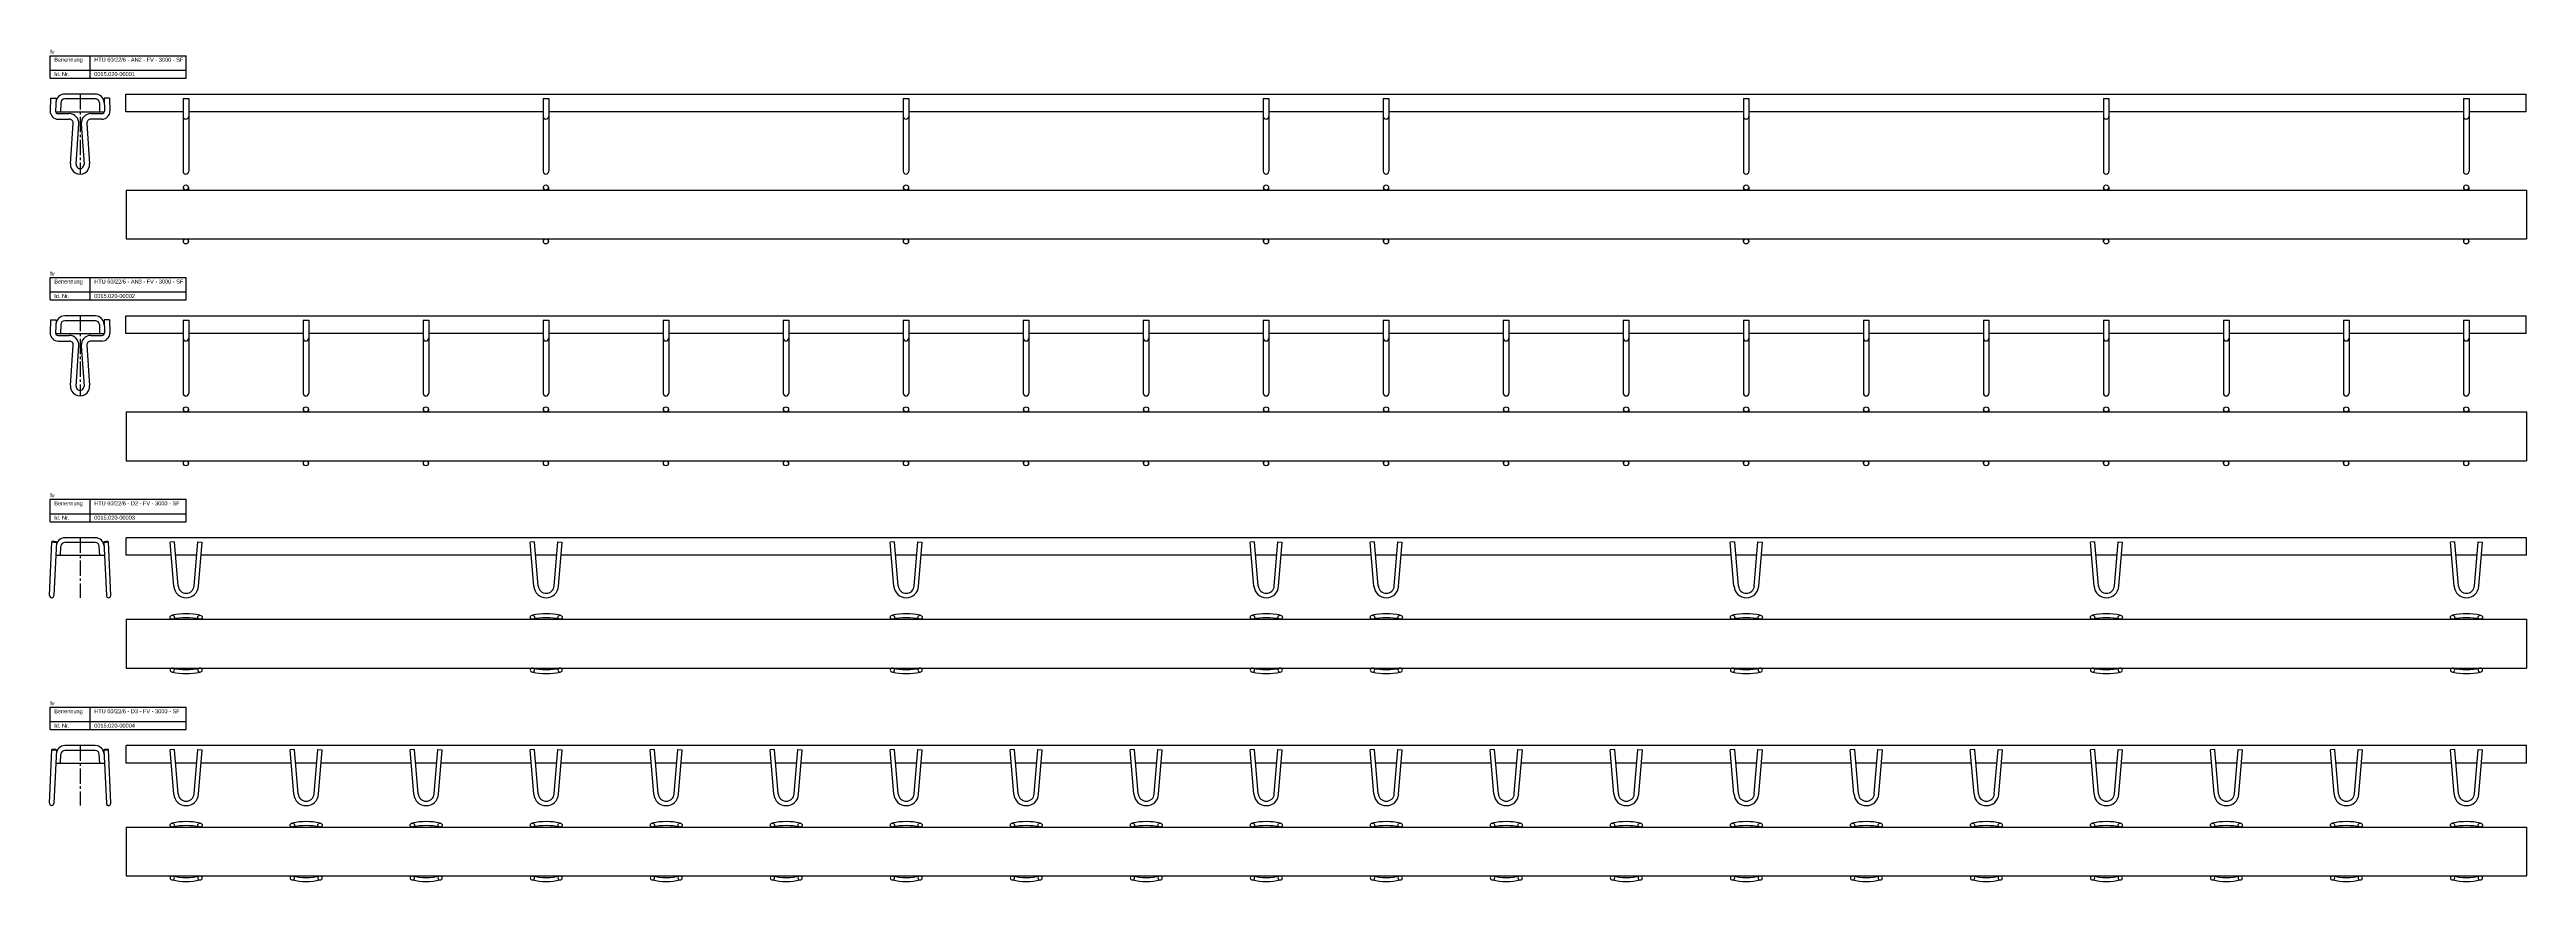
# Model space of a CAD drawing. Header units: millimetres. Extents: x 1091 to 4187, y 987 to 2027.
import ezdxf

# ---------------------------------------------------------------- set-up
doc = ezdxf.new("R2010")
doc.units = ezdxf.units.MM
doc.linetypes.add('MITTE2', pattern=[28.575, 19.05, -3.175, 3.175, -3.175])
doc.layers.add('HALFEN', color=2, linetype='CONTINUOUS')
doc.styles.add('ARIAL50', font='ARIAL.TTF', dxfattribs={"height": 5})

msp = doc.modelspace()

# ---------------------------------------------------------------- linework, layer by layer
at = {"layer": 'HALFEN'}
for p, q in [((1092.3, 2019.5), (1262.3, 2019.5)), ((1092.3, 1991.5), (1092.3, 2019.5)), ((1142.3, 1991.5), (1142.3, 2019.5)), ((1262.3, 1991.5), (1262.3, 2019.5)), ((1092.3, 2001.5), (1262.3, 2001.5)), ((1092.3, 1991.5), (1262.3, 1991.5)), ((1092.7, 1966.5), (1092.3, 1950.4)), ((1092.7, 1966.5), (1099.6, 1966.5)), ((1099.6, 1966.5), (1099.1, 1950.2)), ((1105.4, 1960.6), (1105.1, 1949.5)), ((1148.8, 1971.5), (1110.4, 1971.5)), ((1148.8, 1965.5), (1110.4, 1965.5)), ((1153.8, 1960.6), (1154.1, 1949.5)), ((1159.6, 1966.5), (1160.1, 1950.2)), ((1166.5, 1966.5), (1159.6, 1966.5)), ((1166.5, 1966.5), (1166.9, 1950.4)), ((1186.9, 1971.5), (4186.9, 1971.5)), ((1186.9, 1949.5), (1186.9, 1971.5)), ((1258.4, 1966), (1258.4, 1875)), ((1258.4, 1966), (1265.4, 1966)), ((1265.4, 1966), (1265.4, 1875)), ((1708.4, 1966), (1708.4, 1875)), ((1708.4, 1966), (1715.4, 1966)), ((1715.4, 1966), (1715.4, 1875)), ((2158.4, 1966), (2158.4, 1875)), ((2158.4, 1966), (2165.4, 1966)), ((2165.4, 1966), (2165.4, 1875)), ((2608.4, 1966), (2608.4, 1875)), ((2608.4, 1966), (2615.4, 1966)), ((2615.4, 1966), (2615.4, 1875)), ((2758.4, 1966), (2758.4, 1875)), ((2758.4, 1966), (2765.4, 1966)), ((2765.4, 1966), (2765.4, 1875)), ((3208.4, 1966), (3208.4, 1875)), ((3208.4, 1966), (3215.4, 1966)), ((3215.4, 1966), (3215.4, 1875)), ((3658.4, 1966), (3658.4, 1875)), ((3658.4, 1966), (3665.4, 1966)), ((3665.4, 1966), (3665.4, 1875)), ((4108.4, 1966), (4108.4, 1875)), ((4108.4, 1966), (4115.4, 1966)), ((4115.4, 1966), (4115.4, 1875)), ((4186.9, 1949.5), (4186.9, 1971.5)), ((1099.1, 1949.5), (1105.1, 1949.5)), ((1102.1, 1947.1), (1116.1, 1947.1)), ((1102.2, 1940.1), (1116.1, 1940.1)), ((1117.6, 1884.3), (1121.1, 1934.8)), ((1124.6, 1883.8), (1128.1, 1934.3)), ((1131.1, 1934.3), (1134.6, 1883.8)), ((1138.1, 1934.8), (1141.6, 1884.3)), ((1143.1, 1947.1), (1157.1, 1947.1)), ((1156.9, 1940.1), (1143.1, 1940.1)), ((1154.1, 1949.5), (1160, 1949.5)), ((1258.4, 1949.5), (1186.9, 1949.5)), ((1708.4, 1949.5), (1265.4, 1949.5)), ((2158.4, 1949.5), (1715.4, 1949.5)), ((2608.4, 1949.5), (2165.4, 1949.5)), ((2758.4, 1949.5), (2615.4, 1949.5)), ((3208.4, 1949.5), (2765.4, 1949.5)), ((3658.4, 1949.5), (3215.4, 1949.5)), ((4108.4, 1949.5), (3665.4, 1949.5)), ((4186.9, 1949.5), (4115.4, 1949.5)), ((1187.2, 1851.5), (4187.2, 1851.5)), ((1187.2, 1851.5), (1187.2, 1790.5)), ((1258.7, 1854.7), (1258.7, 1851.5)), ((1265.1, 1854.7), (1265.1, 1851.5)), ((1708.7, 1854.7), (1708.7, 1851.5)), ((1715.1, 1854.7), (1715.1, 1851.5)), ((2158.7, 1854.7), (2158.7, 1851.5)), ((2165.1, 1854.7), (2165.1, 1851.5)), ((2608.7, 1854.7), (2608.7, 1851.5)), ((2615.1, 1854.7), (2615.1, 1851.5)), ((2758.7, 1854.7), (2758.7, 1851.5)), ((2765.1, 1854.7), (2765.1, 1851.5)), ((3208.7, 1854.7), (3208.7, 1851.5)), ((3215.1, 1854.7), (3215.1, 1851.5)), ((3658.7, 1854.7), (3658.7, 1851.5)), ((3665.1, 1854.7), (3665.1, 1851.5)), ((4108.7, 1854.7), (4108.7, 1851.5)), ((4115.1, 1854.7), (4115.1, 1851.5)), ((4187.2, 1851.5), (4187.2, 1790.5)), ((1187.2, 1790.5), (4187.2, 1790.5)), ((1258.7, 1787.3), (1258.7, 1790.5)), ((1265.1, 1787.3), (1265.1, 1790.5)), ((1708.7, 1787.3), (1708.7, 1790.5)), ((1715.1, 1787.3), (1715.1, 1790.5)), ((2158.7, 1787.3), (2158.7, 1790.5)), ((2165.1, 1787.3), (2165.1, 1790.5)), ((2608.7, 1787.3), (2608.7, 1790.5)), ((2615.1, 1787.3), (2615.1, 1790.5)), ((2758.7, 1787.3), (2758.7, 1790.5)), ((2765.1, 1787.3), (2765.1, 1790.5)), ((3208.7, 1787.3), (3208.7, 1790.5)), ((3215.1, 1787.3), (3215.1, 1790.5)), ((3658.7, 1787.3), (3658.7, 1790.5)), ((3665.1, 1787.3), (3665.1, 1790.5)), ((4108.7, 1787.3), (4108.7, 1790.5)), ((4115.1, 1787.3), (4115.1, 1790.5)), ((1092.3, 1742.1), (1262.3, 1742.1)), ((1092.3, 1714.1), (1092.3, 1742.1)), ((1142.3, 1714.1), (1142.3, 1742.1)), ((1262.3, 1714.1), (1262.3, 1742.1)), ((1092.3, 1724.1), (1262.3, 1724.1)), ((1092.3, 1714.1), (1262.3, 1714.1)), ((1092.7, 1689.1), (1092.3, 1673)), ((1092.7, 1689.1), (1099.6, 1689.1)), ((1099.6, 1689.1), (1099.1, 1672.8)), ((1099.1, 1672.1), (1105.1, 1672.1)), ((1105.4, 1683.3), (1105.1, 1672.1)), ((1148.8, 1694.1), (1110.4, 1694.1)), ((1148.8, 1688.1), (1110.4, 1688.1)), ((1153.8, 1683.3), (1154.1, 1672.1)), ((1154.1, 1672.1), (1160, 1672.1)), ((1166.5, 1689.1), (1159.6, 1689.1)), ((1159.6, 1689.1), (1160.1, 1672.8)), ((1166.5, 1689.1), (1166.9, 1673)), ((1186.9, 1694.1), (4186.9, 1694.1)), ((1186.9, 1672.1), (1186.9, 1694.1)), ((1258.4, 1672.1), (1186.9, 1672.1)), ((1258.4, 1688.7), (1258.4, 1597.6)), ((1258.4, 1688.7), (1265.4, 1688.7)), ((1265.4, 1688.7), (1265.4, 1597.6)), ((1408.4, 1672.1), (1265.4, 1672.1)), ((1408.4, 1688.7), (1408.4, 1597.6)), ((1408.4, 1688.7), (1415.4, 1688.7)), ((1415.4, 1688.7), (1415.4, 1597.6)), ((1558.4, 1672.1), (1415.4, 1672.1)), ((1558.4, 1688.7), (1558.4, 1597.6)), ((1558.4, 1688.7), (1565.4, 1688.7)), ((1565.4, 1688.7), (1565.4, 1597.6)), ((1708.4, 1672.1), (1565.4, 1672.1)), ((1708.4, 1688.7), (1708.4, 1597.6)), ((1708.4, 1688.7), (1715.4, 1688.7)), ((1715.4, 1688.7), (1715.4, 1597.6)), ((1858.4, 1672.1), (1715.4, 1672.1)), ((1858.4, 1688.7), (1858.4, 1597.6)), ((1858.4, 1688.7), (1865.4, 1688.7)), ((1865.4, 1688.7), (1865.4, 1597.6)), ((2008.4, 1672.1), (1865.4, 1672.1)), ((2008.4, 1688.7), (2008.4, 1597.6)), ((2008.4, 1688.7), (2015.4, 1688.7)), ((2015.4, 1688.7), (2015.4, 1597.6)), ((2158.4, 1672.1), (2015.4, 1672.1)), ((2158.4, 1688.7), (2158.4, 1597.6)), ((2158.4, 1688.7), (2165.4, 1688.7)), ((2165.4, 1688.7), (2165.4, 1597.6)), ((2308.4, 1672.1), (2165.4, 1672.1)), ((2308.4, 1688.7), (2308.4, 1597.6)), ((2308.4, 1688.7), (2315.4, 1688.7)), ((2315.4, 1688.7), (2315.4, 1597.6)), ((2458.4, 1672.1), (2315.4, 1672.1)), ((2458.4, 1688.7), (2458.4, 1597.6)), ((2458.4, 1688.7), (2465.4, 1688.7)), ((2465.4, 1688.7), (2465.4, 1597.6)), ((2608.4, 1672.1), (2465.4, 1672.1)), ((2608.4, 1688.7), (2608.4, 1597.6)), ((2608.4, 1688.7), (2615.4, 1688.7)), ((2615.4, 1688.7), (2615.4, 1597.6)), ((2758.4, 1672.1), (2615.4, 1672.1)), ((2758.4, 1688.7), (2758.4, 1597.6)), ((2758.4, 1688.7), (2765.4, 1688.7)), ((2765.4, 1688.7), (2765.4, 1597.6)), ((2908.4, 1672.1), (2765.4, 1672.1)), ((2908.4, 1688.7), (2908.4, 1597.6)), ((2908.4, 1688.7), (2915.4, 1688.7)), ((2915.4, 1688.7), (2915.4, 1597.6)), ((3058.4, 1672.1), (2915.4, 1672.1)), ((3058.4, 1688.7), (3058.4, 1597.6)), ((3058.4, 1688.7), (3065.4, 1688.7)), ((3065.4, 1688.7), (3065.4, 1597.6)), ((3208.4, 1672.1), (3065.4, 1672.1)), ((3208.4, 1688.7), (3208.4, 1597.6)), ((3208.4, 1688.7), (3215.4, 1688.7)), ((3215.4, 1688.7), (3215.4, 1597.6)), ((3358.4, 1672.1), (3215.4, 1672.1)), ((3358.4, 1688.7), (3358.4, 1597.6)), ((3358.4, 1688.7), (3365.4, 1688.7)), ((3365.4, 1688.7), (3365.4, 1597.6)), ((3508.4, 1672.1), (3365.4, 1672.1)), ((3508.4, 1688.7), (3508.4, 1597.6)), ((3508.4, 1688.7), (3515.4, 1688.7)), ((3515.4, 1688.7), (3515.4, 1597.6)), ((3658.4, 1672.1), (3515.4, 1672.1)), ((3658.4, 1688.7), (3658.4, 1597.6)), ((3658.4, 1688.7), (3665.4, 1688.7)), ((3665.4, 1688.7), (3665.4, 1597.6)), ((3808.4, 1672.1), (3665.4, 1672.1)), ((3808.4, 1688.7), (3808.4, 1597.6)), ((3808.4, 1688.7), (3815.4, 1688.7)), ((3815.4, 1688.7), (3815.4, 1597.6)), ((3958.4, 1672.1), (3815.4, 1672.1)), ((3958.4, 1688.7), (3958.4, 1597.6)), ((3958.4, 1688.7), (3965.4, 1688.7)), ((3965.4, 1688.7), (3965.4, 1597.6)), ((4108.4, 1672.1), (3965.4, 1672.1)), ((4108.4, 1688.7), (4108.4, 1597.6)), ((4108.4, 1688.7), (4115.4, 1688.7)), ((4115.4, 1688.7), (4115.4, 1597.6)), ((4186.9, 1672.1), (4115.4, 1672.1)), ((4186.9, 1672.1), (4186.9, 1694.1)), ((1102.1, 1669.7), (1116.1, 1669.7)), ((1102.2, 1662.7), (1116.1, 1662.7)), ((1117.6, 1607), (1121.1, 1657.4)), ((1124.6, 1606.5), (1128.1, 1656.9)), ((1131.1, 1656.9), (1134.6, 1606.5)), ((1138.1, 1657.4), (1141.6, 1607)), ((1143.1, 1669.7), (1157.1, 1669.7)), ((1156.9, 1662.7), (1143.1, 1662.7)), ((1187.2, 1574.1), (4187.2, 1574.1)), ((1187.2, 1574.1), (1187.2, 1513.1)), ((1258.7, 1577.3), (1258.7, 1574.1)), ((1265.1, 1577.3), (1265.1, 1574.1)), ((1408.7, 1577.3), (1408.7, 1574.1)), ((1415.1, 1577.3), (1415.1, 1574.1)), ((1558.7, 1577.3), (1558.7, 1574.1)), ((1565.1, 1577.3), (1565.1, 1574.1)), ((1708.7, 1577.3), (1708.7, 1574.1)), ((1715.1, 1577.3), (1715.1, 1574.1)), ((1858.7, 1577.3), (1858.7, 1574.1)), ((1865.1, 1577.3), (1865.1, 1574.1)), ((2008.7, 1577.3), (2008.7, 1574.1)), ((2015.1, 1577.3), (2015.1, 1574.1)), ((2158.7, 1577.3), (2158.7, 1574.1)), ((2165.1, 1577.3), (2165.1, 1574.1)), ((2308.7, 1577.3), (2308.7, 1574.1)), ((2315.1, 1577.3), (2315.1, 1574.1)), ((2458.7, 1577.3), (2458.7, 1574.1)), ((2465.1, 1577.3), (2465.1, 1574.1)), ((2608.7, 1577.3), (2608.7, 1574.1)), ((2615.1, 1577.3), (2615.1, 1574.1)), ((2758.7, 1577.3), (2758.7, 1574.1)), ((2765.1, 1577.3), (2765.1, 1574.1)), ((2908.7, 1577.3), (2908.7, 1574.1)), ((2915.1, 1577.3), (2915.1, 1574.1)), ((3058.7, 1577.3), (3058.7, 1574.1)), ((3065.1, 1577.3), (3065.1, 1574.1)), ((3208.7, 1577.3), (3208.7, 1574.1)), ((3215.1, 1577.3), (3215.1, 1574.1)), ((3358.7, 1577.3), (3358.7, 1574.1)), ((3365.1, 1577.3), (3365.1, 1574.1)), ((3508.7, 1577.3), (3508.7, 1574.1)), ((3515.1, 1577.3), (3515.1, 1574.1)), ((3658.7, 1577.3), (3658.7, 1574.1)), ((3665.1, 1577.3), (3665.1, 1574.1)), ((3808.7, 1577.3), (3808.7, 1574.1)), ((3815.1, 1577.3), (3815.1, 1574.1)), ((3958.7, 1577.3), (3958.7, 1574.1)), ((3965.1, 1577.3), (3965.1, 1574.1)), ((4108.7, 1577.3), (4108.7, 1574.1)), ((4115.1, 1577.3), (4115.1, 1574.1)), ((4187.2, 1574.1), (4187.2, 1513.1)), ((1187.2, 1513.1), (4187.2, 1513.1)), ((1258.7, 1509.9), (1258.7, 1513.1)), ((1265.1, 1509.9), (1265.1, 1513.1)), ((1408.7, 1509.9), (1408.7, 1513.1)), ((1415.1, 1509.9), (1415.1, 1513.1)), ((1558.7, 1509.9), (1558.7, 1513.1)), ((1565.1, 1509.9), (1565.1, 1513.1)), ((1708.7, 1509.9), (1708.7, 1513.1)), ((1715.1, 1509.9), (1715.1, 1513.1)), ((1858.7, 1509.9), (1858.7, 1513.1)), ((1865.1, 1509.9), (1865.1, 1513.1)), ((2008.7, 1509.9), (2008.7, 1513.1)), ((2015.1, 1509.9), (2015.1, 1513.1)), ((2158.7, 1509.9), (2158.7, 1513.1)), ((2165.1, 1509.9), (2165.1, 1513.1)), ((2308.7, 1509.9), (2308.7, 1513.1)), ((2315.1, 1509.9), (2315.1, 1513.1)), ((2458.7, 1509.9), (2458.7, 1513.1)), ((2465.1, 1509.9), (2465.1, 1513.1)), ((2608.7, 1509.9), (2608.7, 1513.1)), ((2615.1, 1509.9), (2615.1, 1513.1)), ((2758.7, 1509.9), (2758.7, 1513.1)), ((2765.1, 1509.9), (2765.1, 1513.1)), ((2908.7, 1509.9), (2908.7, 1513.1)), ((2915.1, 1509.9), (2915.1, 1513.1)), ((3058.7, 1509.9), (3058.7, 1513.1)), ((3065.1, 1509.9), (3065.1, 1513.1)), ((3208.7, 1509.9), (3208.7, 1513.1)), ((3215.1, 1509.9), (3215.1, 1513.1)), ((3358.7, 1509.9), (3358.7, 1513.1)), ((3365.1, 1509.9), (3365.1, 1513.1)), ((3508.7, 1509.9), (3508.7, 1513.1)), ((3515.1, 1509.9), (3515.1, 1513.1)), ((3658.7, 1509.9), (3658.7, 1513.1)), ((3665.1, 1509.9), (3665.1, 1513.1)), ((3808.7, 1509.9), (3808.7, 1513.1)), ((3815.1, 1509.9), (3815.1, 1513.1)), ((3958.7, 1509.9), (3958.7, 1513.1)), ((3965.1, 1509.9), (3965.1, 1513.1)), ((4108.7, 1509.9), (4108.7, 1513.1)), ((4115.1, 1509.9), (4115.1, 1513.1)), ((1092.3, 1464.8), (1262.3, 1464.8)), ((1092.3, 1436.8), (1092.3, 1464.8)), ((1142.3, 1436.8), (1142.3, 1464.8)), ((1262.3, 1436.8), (1262.3, 1464.8)), ((1092.3, 1446.8), (1262.3, 1446.8)), ((1092.3, 1436.8), (1262.3, 1436.8)), ((1091.5, 1344.6), (1094.5, 1411.8)), ((1100, 1411.5), (1097, 1344.4)), ((1099.2, 1394.8), (1105.2, 1394.8)), ((1105.2, 1394.8), (1105.7, 1406)), ((1148.7, 1416.8), (1110.7, 1416.8)), ((1148.7, 1410.8), (1110.7, 1410.8)), ((1154.2, 1394.8), (1153.7, 1406)), ((1154.2, 1394.8), (1160.2, 1394.8)), ((1159.5, 1411.5), (1162.5, 1344.4)), ((1167.9, 1344.6), (1165, 1411.8)), ((4187.2, 1416.8), (1187.2, 1416.8)), ((1187.2, 1394.8), (1187.2, 1416.8)), ((1243.5, 1394.8), (1187.2, 1394.8)), ((1247.6, 1411.8), (1242.1, 1411.3)), ((1246.7, 1356), (1242.1, 1411.3)), ((1252.2, 1356.4), (1247.6, 1411.8)), ((1275.3, 1394.8), (1249, 1394.8)), ((1272.1, 1356.4), (1276.7, 1411.8)), ((1276.7, 1411.8), (1282.2, 1411.3)), ((1277.6, 1356), (1282.2, 1411.3)), ((1693.5, 1394.8), (1280.8, 1394.8)), ((1697.6, 1411.8), (1692.1, 1411.3)), ((1696.7, 1356), (1692.1, 1411.3)), ((1702.2, 1356.4), (1697.6, 1411.8)), ((1725.3, 1394.8), (1699, 1394.8)), ((1722.1, 1356.4), (1726.7, 1411.8)), ((1726.7, 1411.8), (1732.2, 1411.3)), ((1727.6, 1356), (1732.2, 1411.3)), ((2143.5, 1394.8), (1730.8, 1394.8)), ((2147.6, 1411.8), (2142.1, 1411.3)), ((2146.7, 1356), (2142.1, 1411.3)), ((2152.2, 1356.4), (2147.6, 1411.8)), ((2175.3, 1394.8), (2149, 1394.8)), ((2172.1, 1356.4), (2176.7, 1411.8)), ((2176.7, 1411.8), (2182.2, 1411.3)), ((2177.6, 1356), (2182.2, 1411.3)), ((2593.5, 1394.8), (2180.8, 1394.8)), ((2597.6, 1411.8), (2592.1, 1411.3)), ((2596.7, 1356), (2592.1, 1411.3)), ((2602.2, 1356.4), (2597.6, 1411.8)), ((2625.3, 1394.8), (2599, 1394.8)), ((2622.1, 1356.4), (2626.7, 1411.8)), ((2626.7, 1411.8), (2632.2, 1411.3)), ((2627.6, 1356), (2632.2, 1411.3)), ((2743.5, 1394.8), (2630.8, 1394.8)), ((2747.6, 1411.8), (2742.1, 1411.3)), ((2746.7, 1356), (2742.1, 1411.3)), ((2752.2, 1356.4), (2747.6, 1411.8)), ((2775.3, 1394.8), (2749, 1394.8)), ((2772.1, 1356.4), (2776.7, 1411.8)), ((2776.7, 1411.8), (2782.2, 1411.3)), ((2777.6, 1356), (2782.2, 1411.3)), ((3193.5, 1394.8), (2780.8, 1394.8)), ((3197.6, 1411.8), (3192.1, 1411.3)), ((3196.7, 1356), (3192.1, 1411.3)), ((3202.2, 1356.4), (3197.6, 1411.8)), ((3225.3, 1394.8), (3199, 1394.8)), ((3222.1, 1356.4), (3226.7, 1411.8)), ((3226.7, 1411.8), (3232.2, 1411.3)), ((3227.6, 1356), (3232.2, 1411.3)), ((3643.5, 1394.8), (3230.8, 1394.8)), ((3647.6, 1411.8), (3642.1, 1411.3)), ((3646.7, 1356), (3642.1, 1411.3)), ((3652.2, 1356.4), (3647.6, 1411.8)), ((3675.3, 1394.8), (3649, 1394.8)), ((3672.1, 1356.4), (3676.7, 1411.8)), ((3676.7, 1411.8), (3682.2, 1411.3)), ((3677.6, 1356), (3682.2, 1411.3)), ((4093.5, 1394.8), (3680.8, 1394.8)), ((4097.6, 1411.8), (4092.1, 1411.3)), ((4096.7, 1356), (4092.1, 1411.3)), ((4102.2, 1356.4), (4097.6, 1411.8)), ((4125.3, 1394.8), (4099, 1394.8)), ((4122.1, 1356.4), (4126.7, 1411.8)), ((4126.7, 1411.8), (4132.2, 1411.3)), ((4127.6, 1356), (4132.2, 1411.3)), ((4187.2, 1394.8), (4130.8, 1394.8)), ((4187.2, 1394.8), (4187.2, 1416.8)), ((1187.2, 1314.8), (4187.2, 1314.8)), ((1187.2, 1314.8), (1187.2, 1253.8)), ((4187.2, 1314.8), (4187.2, 1253.8)), ((1187.2, 1253.8), (4187.2, 1253.8)), ((1092.3, 1204.8), (1262.3, 1204.8)), ((1092.3, 1176.8), (1092.3, 1204.8)), ((1092.3, 1186.8), (1262.3, 1186.8)), ((1092.3, 1176.8), (1262.3, 1176.8)), ((1142.3, 1176.8), (1142.3, 1204.8)), ((1262.3, 1176.8), (1262.3, 1204.8)), ((1091.5, 1084.7), (1094.5, 1151.8)), ((1100, 1151.6), (1097, 1084.5)), ((1105.2, 1134.8), (1105.7, 1146.1)), ((1148.7, 1156.8), (1110.7, 1156.8)), ((1148.7, 1150.8), (1110.7, 1150.8)), ((1154.2, 1134.8), (1153.7, 1146.1)), ((1159.5, 1151.6), (1162.5, 1084.5)), ((1167.9, 1084.7), (1165, 1151.8)), ((4187.2, 1156.8), (1187.2, 1156.8)), ((1187.2, 1134.8), (1187.2, 1156.8)), ((1247.6, 1151.8), (1242.1, 1151.4)), ((1246.7, 1096.1), (1242.1, 1151.4)), ((1252.2, 1096.5), (1247.6, 1151.8)), ((1272.1, 1096.5), (1276.7, 1151.8)), ((1276.7, 1151.8), (1282.2, 1151.4)), ((1277.6, 1096.1), (1282.2, 1151.4)), ((1397.6, 1151.8), (1392.1, 1151.4)), ((1396.7, 1096.1), (1392.1, 1151.4)), ((1402.2, 1096.5), (1397.6, 1151.8)), ((1422.1, 1096.5), (1426.7, 1151.8)), ((1426.7, 1151.8), (1432.2, 1151.4)), ((1427.6, 1096.1), (1432.2, 1151.4)), ((1547.6, 1151.8), (1542.1, 1151.4)), ((1546.7, 1096.1), (1542.1, 1151.4)), ((1552.2, 1096.5), (1547.6, 1151.8)), ((1572.1, 1096.5), (1576.7, 1151.8)), ((1576.7, 1151.8), (1582.2, 1151.4)), ((1577.6, 1096.1), (1582.2, 1151.4)), ((1697.6, 1151.8), (1692.1, 1151.4)), ((1696.7, 1096.1), (1692.1, 1151.4)), ((1702.2, 1096.5), (1697.6, 1151.8)), ((1722.1, 1096.5), (1726.7, 1151.8)), ((1726.7, 1151.8), (1732.2, 1151.4)), ((1727.6, 1096.1), (1732.2, 1151.4)), ((1847.6, 1151.8), (1842.1, 1151.4)), ((1846.7, 1096.1), (1842.1, 1151.4)), ((1852.2, 1096.5), (1847.6, 1151.8)), ((1872.1, 1096.5), (1876.7, 1151.8)), ((1876.7, 1151.8), (1882.2, 1151.4)), ((1877.6, 1096.1), (1882.2, 1151.4)), ((1997.6, 1151.8), (1992.1, 1151.4)), ((1996.7, 1096.1), (1992.1, 1151.4)), ((2002.2, 1096.5), (1997.6, 1151.8)), ((2022.1, 1096.5), (2026.7, 1151.8)), ((2026.7, 1151.8), (2032.2, 1151.4)), ((2027.6, 1096.1), (2032.2, 1151.4)), ((2147.6, 1151.8), (2142.1, 1151.4)), ((2146.7, 1096.1), (2142.1, 1151.4)), ((2152.2, 1096.5), (2147.6, 1151.8)), ((2172.1, 1096.5), (2176.7, 1151.8)), ((2176.7, 1151.8), (2182.2, 1151.4)), ((2177.6, 1096.1), (2182.2, 1151.4)), ((2297.6, 1151.8), (2292.1, 1151.4)), ((2296.7, 1096.1), (2292.1, 1151.4)), ((2302.2, 1096.5), (2297.6, 1151.8)), ((2322.1, 1096.5), (2326.7, 1151.8)), ((2326.7, 1151.8), (2332.2, 1151.4)), ((2327.6, 1096.1), (2332.2, 1151.4)), ((2447.6, 1151.8), (2442.1, 1151.4)), ((2446.7, 1096.1), (2442.1, 1151.4)), ((2452.2, 1096.5), (2447.6, 1151.8)), ((2472.1, 1096.5), (2476.7, 1151.8)), ((2476.7, 1151.8), (2482.2, 1151.4)), ((2477.6, 1096.1), (2482.2, 1151.4)), ((2597.6, 1151.8), (2592.1, 1151.4)), ((2596.7, 1096.1), (2592.1, 1151.4)), ((2602.2, 1096.5), (2597.6, 1151.8)), ((2622.1, 1096.5), (2626.7, 1151.8)), ((2626.7, 1151.8), (2632.2, 1151.4)), ((2627.6, 1096.1), (2632.2, 1151.4)), ((2747.6, 1151.8), (2742.1, 1151.4)), ((2746.7, 1096.1), (2742.1, 1151.4)), ((2752.2, 1096.5), (2747.6, 1151.8)), ((2772.1, 1096.5), (2776.7, 1151.8)), ((2776.7, 1151.8), (2782.2, 1151.4)), ((2777.6, 1096.1), (2782.2, 1151.4)), ((2897.6, 1151.8), (2892.1, 1151.4)), ((2896.7, 1096.1), (2892.1, 1151.4)), ((2902.2, 1096.5), (2897.6, 1151.8)), ((2922.1, 1096.5), (2926.7, 1151.8)), ((2926.7, 1151.8), (2932.2, 1151.4)), ((2927.6, 1096.1), (2932.2, 1151.4)), ((3047.6, 1151.8), (3042.1, 1151.4)), ((3046.7, 1096.1), (3042.1, 1151.4)), ((3052.2, 1096.5), (3047.6, 1151.8)), ((3072.1, 1096.5), (3076.7, 1151.8)), ((3076.7, 1151.8), (3082.2, 1151.4)), ((3077.6, 1096.1), (3082.2, 1151.4)), ((3197.6, 1151.8), (3192.1, 1151.4)), ((3196.7, 1096.1), (3192.1, 1151.4)), ((3202.2, 1096.5), (3197.6, 1151.8)), ((3222.1, 1096.5), (3226.7, 1151.8)), ((3226.7, 1151.8), (3232.2, 1151.4)), ((3227.6, 1096.1), (3232.2, 1151.4)), ((3347.6, 1151.8), (3342.1, 1151.4)), ((3346.7, 1096.1), (3342.1, 1151.4)), ((3352.2, 1096.5), (3347.6, 1151.8)), ((3372.1, 1096.5), (3376.7, 1151.8)), ((3376.7, 1151.8), (3382.2, 1151.4)), ((3377.6, 1096.1), (3382.2, 1151.4)), ((3497.6, 1151.8), (3492.1, 1151.4)), ((3496.7, 1096.1), (3492.1, 1151.4)), ((3502.2, 1096.5), (3497.6, 1151.8)), ((3522.1, 1096.5), (3526.7, 1151.8)), ((3526.7, 1151.8), (3532.2, 1151.4)), ((3527.6, 1096.1), (3532.2, 1151.4)), ((3647.6, 1151.8), (3642.1, 1151.4)), ((3646.7, 1096.1), (3642.1, 1151.4)), ((3652.2, 1096.5), (3647.6, 1151.8)), ((3672.1, 1096.5), (3676.7, 1151.8)), ((3676.7, 1151.8), (3682.2, 1151.4)), ((3677.6, 1096.1), (3682.2, 1151.4)), ((3797.6, 1151.8), (3792.1, 1151.4)), ((3796.7, 1096.1), (3792.1, 1151.4)), ((3802.2, 1096.5), (3797.6, 1151.8)), ((3822.1, 1096.5), (3826.7, 1151.8)), ((3826.7, 1151.8), (3832.2, 1151.4)), ((3827.6, 1096.1), (3832.2, 1151.4)), ((3947.6, 1151.8), (3942.1, 1151.4)), ((3946.7, 1096.1), (3942.1, 1151.4)), ((3952.2, 1096.5), (3947.6, 1151.8)), ((3972.1, 1096.5), (3976.7, 1151.8)), ((3976.7, 1151.8), (3982.2, 1151.4)), ((3977.6, 1096.1), (3982.2, 1151.4)), ((4097.6, 1151.8), (4092.1, 1151.4)), ((4096.7, 1096.1), (4092.1, 1151.4)), ((4102.2, 1096.5), (4097.6, 1151.8)), ((4122.1, 1096.5), (4126.7, 1151.8)), ((4126.7, 1151.8), (4132.2, 1151.4)), ((4127.6, 1096.1), (4132.2, 1151.4)), ((4187.2, 1134.8), (4187.2, 1156.8)), ((1099.2, 1134.8), (1105.2, 1134.8)), ((1154.2, 1134.8), (1160.2, 1134.8)), ((1243.5, 1134.8), (1187.2, 1134.8)), ((1275.3, 1134.8), (1249, 1134.8)), ((1393.5, 1134.8), (1280.8, 1134.8)), ((1425.3, 1134.8), (1399, 1134.8)), ((1543.5, 1134.8), (1430.8, 1134.8)), ((1575.3, 1134.8), (1549, 1134.8)), ((1693.5, 1134.8), (1580.8, 1134.8)), ((1725.3, 1134.8), (1699, 1134.8)), ((1843.5, 1134.8), (1730.8, 1134.8)), ((1875.3, 1134.8), (1849, 1134.8)), ((1993.5, 1134.8), (1880.8, 1134.8)), ((2025.3, 1134.8), (1999, 1134.8)), ((2143.5, 1134.8), (2030.8, 1134.8)), ((2175.3, 1134.8), (2149, 1134.8)), ((2293.5, 1134.8), (2180.8, 1134.8)), ((2325.3, 1134.8), (2299, 1134.8)), ((2443.5, 1134.8), (2330.8, 1134.8)), ((2475.3, 1134.8), (2449, 1134.8)), ((2593.5, 1134.8), (2480.8, 1134.8)), ((2625.3, 1134.8), (2599, 1134.8)), ((2743.5, 1134.8), (2630.8, 1134.8)), ((2775.3, 1134.8), (2749, 1134.8)), ((2893.5, 1134.8), (2780.8, 1134.8)), ((2925.3, 1134.8), (2899, 1134.8)), ((3043.5, 1134.8), (2930.8, 1134.8)), ((3075.3, 1134.8), (3049, 1134.8)), ((3193.5, 1134.8), (3080.8, 1134.8)), ((3225.3, 1134.8), (3199, 1134.8)), ((3343.5, 1134.8), (3230.8, 1134.8)), ((3375.3, 1134.8), (3349, 1134.8)), ((3493.5, 1134.8), (3380.8, 1134.8)), ((3525.3, 1134.8), (3499, 1134.8)), ((3643.5, 1134.8), (3530.8, 1134.8)), ((3675.3, 1134.8), (3649, 1134.8)), ((3793.5, 1134.8), (3680.8, 1134.8)), ((3825.3, 1134.8), (3799, 1134.8)), ((3943.5, 1134.8), (3830.8, 1134.8)), ((3975.3, 1134.8), (3949, 1134.8)), ((4093.5, 1134.8), (3980.8, 1134.8)), ((4125.3, 1134.8), (4099, 1134.8)), ((4187.2, 1134.8), (4130.8, 1134.8)), ((1187.2, 1054.9), (4187.2, 1054.9)), ((1187.2, 1054.9), (1187.2, 993.9)), ((4187.2, 1054.9), (4187.2, 993.9)), ((1187.2, 993.9), (4187.2, 993.9))]:
    msp.add_line(p, q, dxfattribs=at)
at = {"layer": 'HALFEN', "color": 1, "linetype": 'MITTE2'}
for p, q in [((1129.6, 1971.5), (1129.6, 1871.5)), ((1129.6, 1694.1), (1129.6, 1594.1)), ((1129.7, 1416.8), (1129.7, 1341.8)), ((1129.7, 1156.8), (1129.7, 1081.8))]:
    msp.add_line(p, q, dxfattribs=at)
at = {"layer": 'HALFEN', "color": 1}
for p, q in [((1105.1, 1949.5), (1154.1, 1949.5)), ((1105.1, 1672.1), (1154.1, 1672.1)), ((1105.2, 1394.8), (1154.2, 1394.8)), ((1105.2, 1134.8), (1154.2, 1134.8))]:
    msp.add_line(p, q, dxfattribs=at)
at = {"layer": 'HALFEN'}
for points in [[(1094.5, 1411.8, 0.343508), (1094.5, 1411.7, 0.028595), (1095.3, 1411.6, 0.012049), (1096.1, 1411.5, 0.008547), (1097.2, 1411.4, 0.008547), (1098.2, 1411.4, 0.012049), (1099.1, 1411.4, 0.028595), (1099.9, 1411.4, 0.343508), (1100, 1411.5, 0.343508), (1099.9, 1411.6, 0.028595), (1099.2, 1411.7, 0.012049), (1098.3, 1411.8, 0.008547), (1097.2, 1411.9, 0.008547), (1096.2, 1411.9, 0.012049), (1095.3, 1411.9, 0.028595), (1094.5, 1411.8, 0.343508)], [(1165, 1411.8, 0.343508), (1164.9, 1411.8, 0.028595), (1164.1, 1411.9, 0.012049), (1163.2, 1411.9, 0.008547), (1162.2, 1411.9, 0.008547), (1161.1, 1411.8, 0.012049), (1160.3, 1411.7, 0.028595), (1159.5, 1411.6, 0.343508), (1159.5, 1411.5, 0.343508), (1159.5, 1411.4, 0.028595), (1160.3, 1411.4, 0.012049), (1161.2, 1411.4, 0.008547), (1162.2, 1411.4, 0.008547), (1163.3, 1411.5, 0.012049), (1164.2, 1411.6, 0.028595), (1164.9, 1411.7, 0.343508)], [(1094.5, 1151.8, 0.343508), (1094.5, 1151.8, 0.028595), (1095.3, 1151.6, 0.012049), (1096.1, 1151.6, 0.008547), (1097.2, 1151.5, 0.008547), (1098.2, 1151.5, 0.012049), (1099.1, 1151.5, 0.028595), (1099.9, 1151.5, 0.343508), (1100, 1151.6, 0.343508), (1099.9, 1151.7, 0.028595), (1099.2, 1151.8, 0.012049), (1098.3, 1151.9, 0.008547), (1097.2, 1152, 0.008547), (1096.2, 1152, 0.012049), (1095.3, 1152, 0.028595), (1094.5, 1151.9, 0.343508)], [(1165, 1151.8, 0.343508), (1164.9, 1151.9, 0.028595), (1164.1, 1152, 0.012049), (1163.2, 1152, 0.008547), (1162.2, 1152, 0.008547), (1161.1, 1151.9, 0.012049), (1160.3, 1151.8, 0.028595), (1159.5, 1151.7, 0.343508), (1159.5, 1151.6, 0.343508), (1159.5, 1151.5, 0.028595), (1160.3, 1151.5, 0.012049), (1161.2, 1151.5, 0.008547), (1162.2, 1151.5, 0.008547), (1163.3, 1151.6, 0.012049), (1164.2, 1151.6, 0.028595), (1164.9, 1151.8, 0.343508)]]:
    msp.add_lwpolyline(points, format="xyb", close=True, dxfattribs=at)
for centre in [(1261.9, 1854.7), (1711.9, 1854.7), (2161.9, 1854.7), (2611.9, 1854.7), (2761.9, 1854.7), (3211.9, 1854.7), (3661.9, 1854.7), (4111.9, 1854.7), (1261.9, 1787.3), (1711.9, 1787.3), (2161.9, 1787.3), (2611.9, 1787.3), (2761.9, 1787.3), (3211.9, 1787.3), (3661.9, 1787.3), (4111.9, 1787.3), (1261.9, 1577.3), (1411.9, 1577.3), (1561.9, 1577.3), (1711.9, 1577.3), (1861.9, 1577.3), (2011.9, 1577.3), (2161.9, 1577.3), (2311.9, 1577.3), (2461.9, 1577.3), (2611.9, 1577.3), (2761.9, 1577.3), (2911.9, 1577.3), (3061.9, 1577.3), (3211.9, 1577.3), (3361.9, 1577.3), (3511.9, 1577.3), (3661.9, 1577.3), (3811.9, 1577.3), (3961.9, 1577.3), (4111.9, 1577.3), (1261.9, 1509.9), (1411.9, 1509.9), (1561.9, 1509.9), (1711.9, 1509.9), (1861.9, 1509.9), (2011.9, 1509.9), (2161.9, 1509.9), (2311.9, 1509.9), (2461.9, 1509.9), (2611.9, 1509.9), (2761.9, 1509.9), (2911.9, 1509.9), (3061.9, 1509.9), (3211.9, 1509.9), (3361.9, 1509.9), (3511.9, 1509.9), (3661.9, 1509.9), (3811.9, 1509.9), (3961.9, 1509.9), (4111.9, 1509.9)]:
    msp.add_circle(centre, 3.19, dxfattribs=at)
for centre, radius, start, end in [((1102.2, 1950.1), 10, 178.36, 270), ((1110.4, 1960.5), 11, 90, 178.3602), ((1110.4, 1960.5), 5, 90, 178.3602), ((1148.8, 1960.5), 11, 1.6399, 90), ((1148.8, 1960.5), 5, 1.6399, 90), ((1156.9, 1950.1), 10, 270, 1.6399), ((1102.1, 1950.1), 3, 178.3602, 270), ((1116.1, 1935.1), 12, 356.0745, 90), ((1116.1, 1935.1), 5, 356.0746, 90), ((1143.1, 1935.1), 12, 90, 183.9254), ((1143.1, 1935.1), 5, 90, 183.9254), ((1157.1, 1950.1), 3, 270, 1.6398), ((1261.9, 1943.7), 3.5, 180, 0), ((1711.9, 1943.7), 3.5, 180, 0), ((2161.9, 1943.7), 3.5, 180, 0), ((2611.9, 1943.7), 3.5, 180, 0), ((2761.9, 1943.7), 3.5, 180, 0), ((3211.9, 1943.7), 3.5, 180, 0), ((3661.9, 1943.7), 3.5, 180, 0), ((4111.9, 1943.7), 3.5, 180, 0), ((1129.6, 1883.5), 12, 176.0746, 3.9254), ((1129.6, 1883.5), 5, 176.0746, 3.9254), ((1261.9, 1875), 3.5, 180, 0), ((1711.9, 1875), 3.5, 180, 0), ((2161.9, 1875), 3.5, 180, 0), ((2611.9, 1875), 3.5, 180, 0), ((2761.9, 1875), 3.5, 180, 0), ((3211.9, 1875), 3.5, 180, 0), ((3661.9, 1875), 3.5, 180, 0), ((4111.9, 1875), 3.5, 180, 0), ((1102.2, 1672.7), 10, 178.36, 270), ((1102.1, 1672.7), 3, 178.3602, 270), ((1110.4, 1683.1), 11, 90, 178.3602), ((1110.4, 1683.1), 5, 90, 178.3602), ((1148.8, 1683.1), 11, 1.6399, 90), ((1148.8, 1683.1), 5, 1.6399, 90), ((1156.9, 1672.7), 10, 270, 1.6399), ((1157.1, 1672.7), 3, 270, 1.6398), ((1116.1, 1657.7), 12, 356.0745, 90), ((1116.1, 1657.7), 5, 356.0746, 90), ((1143.1, 1657.7), 12, 90, 183.9254), ((1143.1, 1657.7), 5, 90, 183.9254), ((1261.9, 1666.3), 3.5, 180, 0), ((1411.9, 1666.3), 3.5, 180, 0), ((1561.9, 1666.3), 3.5, 180, 0), ((1711.9, 1666.3), 3.5, 180, 0), ((1861.9, 1666.3), 3.5, 180, 0), ((2011.9, 1666.3), 3.5, 180, 0), ((2161.9, 1666.3), 3.5, 180, 0), ((2311.9, 1666.3), 3.5, 180, 0), ((2461.9, 1666.3), 3.5, 180, 0), ((2611.9, 1666.3), 3.5, 180, 0), ((2761.9, 1666.3), 3.5, 180, 0), ((2911.9, 1666.3), 3.5, 180, 0), ((3061.9, 1666.3), 3.5, 180, 0), ((3211.9, 1666.3), 3.5, 180, 0), ((3361.9, 1666.3), 3.5, 180, 0), ((3511.9, 1666.3), 3.5, 180, 0), ((3661.9, 1666.3), 3.5, 180, 0), ((3811.9, 1666.3), 3.5, 180, 0), ((3961.9, 1666.3), 3.5, 180, 0), ((4111.9, 1666.3), 3.5, 180, 0), ((1129.6, 1606.1), 12, 176.0746, 3.9254), ((1129.6, 1606.1), 5, 176.0746, 3.9254), ((1261.9, 1597.6), 3.5, 180, 0), ((1411.9, 1597.6), 3.5, 180, 0), ((1561.9, 1597.6), 3.5, 180, 0), ((1711.9, 1597.6), 3.5, 180, 0), ((1861.9, 1597.6), 3.5, 180, 0), ((2011.9, 1597.6), 3.5, 180, 0), ((2161.9, 1597.6), 3.5, 180, 0), ((2311.9, 1597.6), 3.5, 180, 0), ((2461.9, 1597.6), 3.5, 180, 0), ((2611.9, 1597.6), 3.5, 180, 0), ((2761.9, 1597.6), 3.5, 180, 0), ((2911.9, 1597.6), 3.5, 180, 0), ((3061.9, 1597.6), 3.5, 180, 0), ((3211.9, 1597.6), 3.5, 180, 0), ((3361.9, 1597.6), 3.5, 180, 0), ((3511.9, 1597.6), 3.5, 180, 0), ((3661.9, 1597.6), 3.5, 180, 0), ((3811.9, 1597.6), 3.5, 180, 0), ((3961.9, 1597.6), 3.5, 180, 0), ((4111.9, 1597.6), 3.5, 180, 0), ((1110.7, 1405.8), 11, 90, 177.4507), ((1110.7, 1405.8), 5, 90, 177.4237), ((1148.7, 1405.8), 11, 2.5493, 90), ((1148.7, 1405.8), 5, 2.5763, 90), ((1094.2, 1344.5), 2.75, 177.45, 357.45), ((1165.2, 1344.5), 2.75, 182.55, 2.55), ((1262.2, 1357.3), 15.5, 184.7362, 355.2638), ((1262.2, 1357.3), 10, 184.7362, 355.2638), ((1712.2, 1357.3), 15.5, 184.7362, 355.2638), ((1712.2, 1357.3), 10, 184.7362, 355.2638), ((2162.2, 1357.3), 15.5, 184.7362, 355.2638), ((2162.2, 1357.3), 10, 184.7362, 355.2638), ((2612.2, 1357.3), 15.5, 184.7362, 355.2638), ((2612.2, 1357.3), 10, 184.7362, 355.2638), ((2762.2, 1357.3), 15.5, 184.7362, 355.2638), ((2762.2, 1357.3), 10, 184.7362, 355.2638), ((3212.2, 1357.3), 15.5, 184.7362, 355.2638), ((3212.2, 1357.3), 10, 184.7362, 355.2638), ((3662.2, 1357.3), 15.5, 184.7362, 355.2638), ((3662.2, 1357.3), 10, 184.7362, 355.2638), ((4112.2, 1357.3), 15.5, 184.7362, 355.2638), ((4112.2, 1357.3), 10, 184.7362, 355.2638), ((1262.2, 1243), 78.7, 77.3127, 102.6873), ((1262.2, 1238), 78.7, 77.3127, 102.6873), ((1712.2, 1243), 78.7, 77.3127, 102.6873), ((1712.2, 1238), 78.7, 77.3127, 102.6873), ((2162.2, 1243), 78.7, 77.3127, 102.6873), ((2162.2, 1238), 78.7, 77.3127, 102.6873), ((2612.2, 1243), 78.7, 77.3127, 102.6873), ((2612.2, 1238), 78.7, 77.3127, 102.6873), ((2762.2, 1243), 78.7, 77.3127, 102.6873), ((2762.2, 1238), 78.7, 77.3127, 102.6873), ((3212.2, 1243), 78.7, 77.3127, 102.6873), ((3212.2, 1238), 78.7, 77.3127, 102.6873), ((3662.2, 1243), 78.7, 77.3127, 102.6873), ((3662.2, 1238), 78.7, 77.3127, 102.6873), ((4112.2, 1243), 78.7, 77.3127, 102.6873), ((4112.2, 1238), 78.7, 77.3127, 102.6873), ((1262.2, 1330.6), 78.7, 257.3127, 282.6873), ((1262.2, 1325.6), 78.7, 257.3127, 282.6873), ((1712.2, 1330.6), 78.7, 257.3127, 282.6873), ((1712.2, 1325.6), 78.7, 257.3127, 282.6873), ((2162.2, 1330.6), 78.7, 257.3127, 282.6873), ((2162.2, 1325.6), 78.7, 257.3127, 282.6873), ((2612.2, 1330.6), 78.7, 257.3127, 282.6873), ((2612.2, 1325.6), 78.7, 257.3127, 282.6873), ((2762.2, 1330.6), 78.7, 257.3127, 282.6873), ((2762.2, 1325.6), 78.7, 257.3127, 282.6873), ((3212.2, 1330.6), 78.7, 257.3127, 282.6873), ((3212.2, 1325.6), 78.7, 257.3127, 282.6873), ((3662.2, 1330.6), 78.7, 257.3127, 282.6873), ((3662.2, 1325.6), 78.7, 257.3127, 282.6873), ((4112.2, 1330.6), 78.7, 257.3127, 282.6873), ((4112.2, 1325.6), 78.7, 257.3127, 282.6873), ((1110.7, 1145.8), 11, 90, 177.4507), ((1110.7, 1145.8), 5, 90, 177.4237), ((1148.7, 1145.8), 11, 2.5493, 90), ((1148.7, 1145.8), 5, 2.5763, 90), ((1094.2, 1084.6), 2.75, 177.45, 357.45), ((1165.2, 1084.6), 2.75, 182.55, 2.55), ((1262.2, 1097.3), 15.5, 184.7362, 355.2638), ((1262.2, 1097.3), 10, 184.7362, 355.2638), ((1412.2, 1097.3), 15.5, 184.7362, 355.2638), ((1412.2, 1097.3), 10, 184.7362, 355.2638), ((1562.2, 1097.3), 15.5, 184.7362, 355.2638), ((1562.2, 1097.3), 10, 184.7362, 355.2638), ((1712.2, 1097.3), 15.5, 184.7362, 355.2638), ((1712.2, 1097.3), 10, 184.7362, 355.2638), ((1862.2, 1097.3), 15.5, 184.7362, 355.2638), ((1862.2, 1097.3), 10, 184.7362, 355.2638), ((2012.2, 1097.3), 15.5, 184.7362, 355.2638), ((2012.2, 1097.3), 10, 184.7362, 355.2638), ((2162.2, 1097.3), 15.5, 184.7362, 355.2638), ((2162.2, 1097.3), 10, 184.7362, 355.2638), ((2312.2, 1097.3), 15.5, 184.7362, 355.2638), ((2312.2, 1097.3), 10, 184.7362, 355.2638), ((2462.2, 1097.3), 15.5, 184.7362, 355.2638), ((2462.2, 1097.3), 10, 184.7362, 355.2638), ((2612.2, 1097.3), 15.5, 184.7362, 355.2638), ((2612.2, 1097.3), 10, 184.7362, 355.2638), ((2762.2, 1097.3), 15.5, 184.7362, 355.2638), ((2762.2, 1097.3), 10, 184.7362, 355.2638), ((2912.2, 1097.3), 15.5, 184.7362, 355.2638), ((2912.2, 1097.3), 10, 184.7362, 355.2638), ((3062.2, 1097.3), 15.5, 184.7362, 355.2638), ((3062.2, 1097.3), 10, 184.7362, 355.2638), ((3212.2, 1097.3), 15.5, 184.7362, 355.2638), ((3212.2, 1097.3), 10, 184.7362, 355.2638), ((3362.2, 1097.3), 15.5, 184.7362, 355.2638), ((3362.2, 1097.3), 10, 184.7362, 355.2638), ((3512.2, 1097.3), 15.5, 184.7362, 355.2638), ((3512.2, 1097.3), 10, 184.7362, 355.2638), ((3662.2, 1097.3), 15.5, 184.7362, 355.2638), ((3662.2, 1097.3), 10, 184.7362, 355.2638), ((3812.2, 1097.3), 15.5, 184.7362, 355.2638), ((3812.2, 1097.3), 10, 184.7362, 355.2638), ((3962.2, 1097.3), 15.5, 184.7362, 355.2638), ((3962.2, 1097.3), 10, 184.7362, 355.2638), ((4112.2, 1097.3), 15.5, 184.7362, 355.2638), ((4112.2, 1097.3), 10, 184.7362, 355.2638), ((1262.2, 983.1), 78.7, 77.3127, 102.6873), ((1262.2, 978.1), 78.7, 77.3127, 102.6873), ((1412.2, 983.1), 78.7, 77.3127, 102.6873), ((1412.2, 978.1), 78.7, 77.3127, 102.6873), ((1562.2, 983.1), 78.7, 77.3127, 102.6873), ((1562.2, 978.1), 78.7, 77.3127, 102.6873), ((1712.2, 983.1), 78.7, 77.3127, 102.6873), ((1712.2, 978.1), 78.7, 77.3127, 102.6873), ((1862.2, 983.1), 78.7, 77.3127, 102.6873), ((1862.2, 978.1), 78.7, 77.3127, 102.6873), ((2012.2, 983.1), 78.7, 77.3127, 102.6873), ((2012.2, 978.1), 78.7, 77.3127, 102.6873), ((2162.2, 983.1), 78.7, 77.3127, 102.6873), ((2162.2, 978.1), 78.7, 77.3127, 102.6873), ((2312.2, 983.1), 78.7, 77.3127, 102.6873), ((2312.2, 978.1), 78.7, 77.3127, 102.6873), ((2462.2, 983.1), 78.7, 77.3127, 102.6873), ((2462.2, 978.1), 78.7, 77.3127, 102.6873), ((2612.2, 983.1), 78.7, 77.3127, 102.6873), ((2612.2, 978.1), 78.7, 77.3127, 102.6873), ((2762.2, 983.1), 78.7, 77.3127, 102.6873), ((2762.2, 978.1), 78.7, 77.3127, 102.6873), ((2912.2, 983.1), 78.7, 77.3127, 102.6873), ((2912.2, 978.1), 78.7, 77.3127, 102.6873), ((3062.2, 983.1), 78.7, 77.3127, 102.6873), ((3062.2, 978.1), 78.7, 77.3127, 102.6873), ((3212.2, 983.1), 78.7, 77.3127, 102.6873), ((3212.2, 978.1), 78.7, 77.3127, 102.6873), ((3362.2, 983.1), 78.7, 77.3127, 102.6873), ((3362.2, 978.1), 78.7, 77.3127, 102.6873), ((3512.2, 983.1), 78.7, 77.3127, 102.6873), ((3512.2, 978.1), 78.7, 77.3127, 102.6873), ((3662.2, 983.1), 78.7, 77.3127, 102.6873), ((3662.2, 978.1), 78.7, 77.3127, 102.6873), ((3812.2, 983.1), 78.7, 77.3127, 102.6873), ((3812.2, 978.1), 78.7, 77.3127, 102.6873), ((3962.2, 983.1), 78.7, 77.3127, 102.6873), ((3962.2, 978.1), 78.7, 77.3127, 102.6873), ((4112.2, 983.1), 78.7, 77.3127, 102.6873), ((4112.2, 978.1), 78.7, 77.3127, 102.6873), ((1262.2, 1070.7), 78.7, 257.3127, 282.6873), ((1412.2, 1070.7), 78.7, 257.3127, 282.6873), ((1562.2, 1070.7), 78.7, 257.3127, 282.6873), ((1712.2, 1070.7), 78.7, 257.3127, 282.6873), ((1862.2, 1070.7), 78.7, 257.3127, 282.6873), ((2012.2, 1070.7), 78.7, 257.3127, 282.6873), ((2162.2, 1070.7), 78.7, 257.3127, 282.6873), ((2312.2, 1070.7), 78.7, 257.3127, 282.6873), ((2462.2, 1070.7), 78.7, 257.3127, 282.6873), ((2612.2, 1070.7), 78.7, 257.3127, 282.6873), ((2762.2, 1070.7), 78.7, 257.3127, 282.6873), ((2912.2, 1070.7), 78.7, 257.3127, 282.6873), ((3062.2, 1070.7), 78.7, 257.3127, 282.6873), ((3212.2, 1070.7), 78.7, 257.3127, 282.6873), ((3362.2, 1070.7), 78.7, 257.3127, 282.6873), ((3512.2, 1070.7), 78.7, 257.3127, 282.6873), ((3662.2, 1070.7), 78.7, 257.3127, 282.6873), ((3812.2, 1070.7), 78.7, 257.3127, 282.6873), ((3962.2, 1070.7), 78.7, 257.3127, 282.6873), ((4112.2, 1070.7), 78.7, 257.3127, 282.6873), ((1262.2, 1065.7), 78.7, 257.3127, 282.6873), ((1412.2, 1065.7), 78.7, 257.3127, 282.6873), ((1562.2, 1065.7), 78.7, 257.3127, 282.6873), ((1712.2, 1065.7), 78.7, 257.3127, 282.6873), ((1862.2, 1065.7), 78.7, 257.3127, 282.6873), ((2012.2, 1065.7), 78.7, 257.3127, 282.6873), ((2162.2, 1065.7), 78.7, 257.3127, 282.6873), ((2312.2, 1065.7), 78.7, 257.3127, 282.6873), ((2462.2, 1065.7), 78.7, 257.3127, 282.6873), ((2612.2, 1065.7), 78.7, 257.3127, 282.6873), ((2762.2, 1065.7), 78.7, 257.3127, 282.6873), ((2912.2, 1065.7), 78.7, 257.3127, 282.6873), ((3062.2, 1065.7), 78.7, 257.3127, 282.6873), ((3212.2, 1065.7), 78.7, 257.3127, 282.6873), ((3362.2, 1065.7), 78.7, 257.3127, 282.6873), ((3512.2, 1065.7), 78.7, 257.3127, 282.6873), ((3662.2, 1065.7), 78.7, 257.3127, 282.6873), ((3812.2, 1065.7), 78.7, 257.3127, 282.6873), ((3962.2, 1065.7), 78.7, 257.3127, 282.6873), ((4112.2, 1065.7), 78.7, 257.3127, 282.6873)]:
    msp.add_arc(centre, radius, start, end, dxfattribs=at)
for centre in [(1244.9, 1317.3), (1279.5, 1317.3), (1694.9, 1317.3), (1729.5, 1317.3), (2144.9, 1317.3), (2179.5, 1317.3), (2594.9, 1317.3), (2629.5, 1317.3), (2744.9, 1317.3), (2779.5, 1317.3), (3194.9, 1317.3), (3229.5, 1317.3), (3644.9, 1317.3), (3679.5, 1317.3), (4094.9, 1317.3), (4129.5, 1317.3), (1244.9, 1057.4), (1279.5, 1057.4), (1394.9, 1057.4), (1429.5, 1057.4), (1544.9, 1057.4), (1579.5, 1057.4), (1694.9, 1057.4), (1729.5, 1057.4), (1844.9, 1057.4), (1879.5, 1057.4), (1994.9, 1057.4), (2029.5, 1057.4), (2144.9, 1057.4), (2179.5, 1057.4), (2294.9, 1057.4), (2329.5, 1057.4), (2444.9, 1057.4), (2479.5, 1057.4), (2594.9, 1057.4), (2629.5, 1057.4), (2744.9, 1057.4), (2779.5, 1057.4), (2894.9, 1057.4), (2929.5, 1057.4), (3044.9, 1057.4), (3079.5, 1057.4), (3194.9, 1057.4), (3229.5, 1057.4), (3344.9, 1057.4), (3379.5, 1057.4), (3494.9, 1057.4), (3529.5, 1057.4), (3644.9, 1057.4), (3679.5, 1057.4), (3794.9, 1057.4), (3829.5, 1057.4), (3944.9, 1057.4), (3979.5, 1057.4), (4094.9, 1057.4), (4129.5, 1057.4)]:
    msp.add_ellipse(centre, major_axis=(2.74, 0), ratio=0.918499, dxfattribs=at)
at = {"layer": 'HALFEN', "extrusion": (0, 0, -1)}
for centre in [(1244.9, 1251.3), (1279.5, 1251.3), (1694.9, 1251.3), (1729.5, 1251.3), (2144.9, 1251.3), (2179.5, 1251.3), (2594.9, 1251.3), (2629.5, 1251.3), (2744.9, 1251.3), (2779.5, 1251.3), (3194.9, 1251.3), (3229.5, 1251.3), (3644.9, 1251.3), (3679.5, 1251.3), (4094.9, 1251.3), (4129.5, 1251.3), (1244.9, 991.4), (1279.5, 991.4), (1394.9, 991.4), (1429.5, 991.4), (1544.9, 991.4), (1579.5, 991.4), (1694.9, 991.4), (1729.5, 991.4), (1844.9, 991.4), (1879.5, 991.4), (1994.9, 991.4), (2029.5, 991.4), (2144.9, 991.4), (2179.5, 991.4), (2294.9, 991.4), (2329.5, 991.4), (2444.9, 991.4), (2479.5, 991.4), (2594.9, 991.4), (2629.5, 991.4), (2744.9, 991.4), (2779.5, 991.4), (2894.9, 991.4), (2929.5, 991.4), (3044.9, 991.4), (3079.5, 991.4), (3194.9, 991.4), (3229.5, 991.4), (3344.9, 991.4), (3379.5, 991.4), (3494.9, 991.4), (3529.5, 991.4), (3644.9, 991.4), (3679.5, 991.4), (3794.9, 991.4), (3829.5, 991.4), (3944.9, 991.4), (3979.5, 991.4), (4094.9, 991.4), (4129.5, 991.4)]:
    msp.add_ellipse(centre, major_axis=(2.74, 0), ratio=0.918499, dxfattribs=at)

# ---------------------------------------------------------------- texts
at = {"layer": 'HALFEN', "style": 'ARIAL50'}
for s, p in [('fv', (1092.3, 2022)), ('Benennung', (1097.3, 2012)), ('HTU 60/22/6 - AN2 - FV - 3000 - SF', (1147.3, 2012)), ('Id. Nr.', (1097.3, 1994)), ('0015.020-00001', (1147.3, 1994)), ('fv', (1092.3, 1744.6)), ('Benennung', (1097.3, 1734.6)), ('HTU 60/22/6 - AN3 - FV - 3000 - SF', (1147.3, 1734.6)), ('Id. Nr.', (1097.3, 1716.6)), ('0015.020-00002', (1147.3, 1716.6)), ('fv', (1092.3, 1467.3)), ('Benennung', (1097.3, 1457.3)), ('HTU 60/22/6 - D2 - FV - 3000 - SF', (1147.3, 1457.3)), ('Id. Nr.', (1097.3, 1439.3)), ('0015.020-00003', (1147.3, 1439.3)), ('fv', (1092.3, 1207.3)), ('Benennung', (1097.3, 1197.3)), ('Id. Nr.', (1097.3, 1179.3)), ('0015.020-00004', (1147.3, 1179.3)), ('HTU 60/22/6 - D3 - FV - 3000 - SF', (1147.3, 1197.3))]:
    msp.add_text(s, height=5, dxfattribs=at).set_placement(p)

doc.saveas('drawing.dxf')
